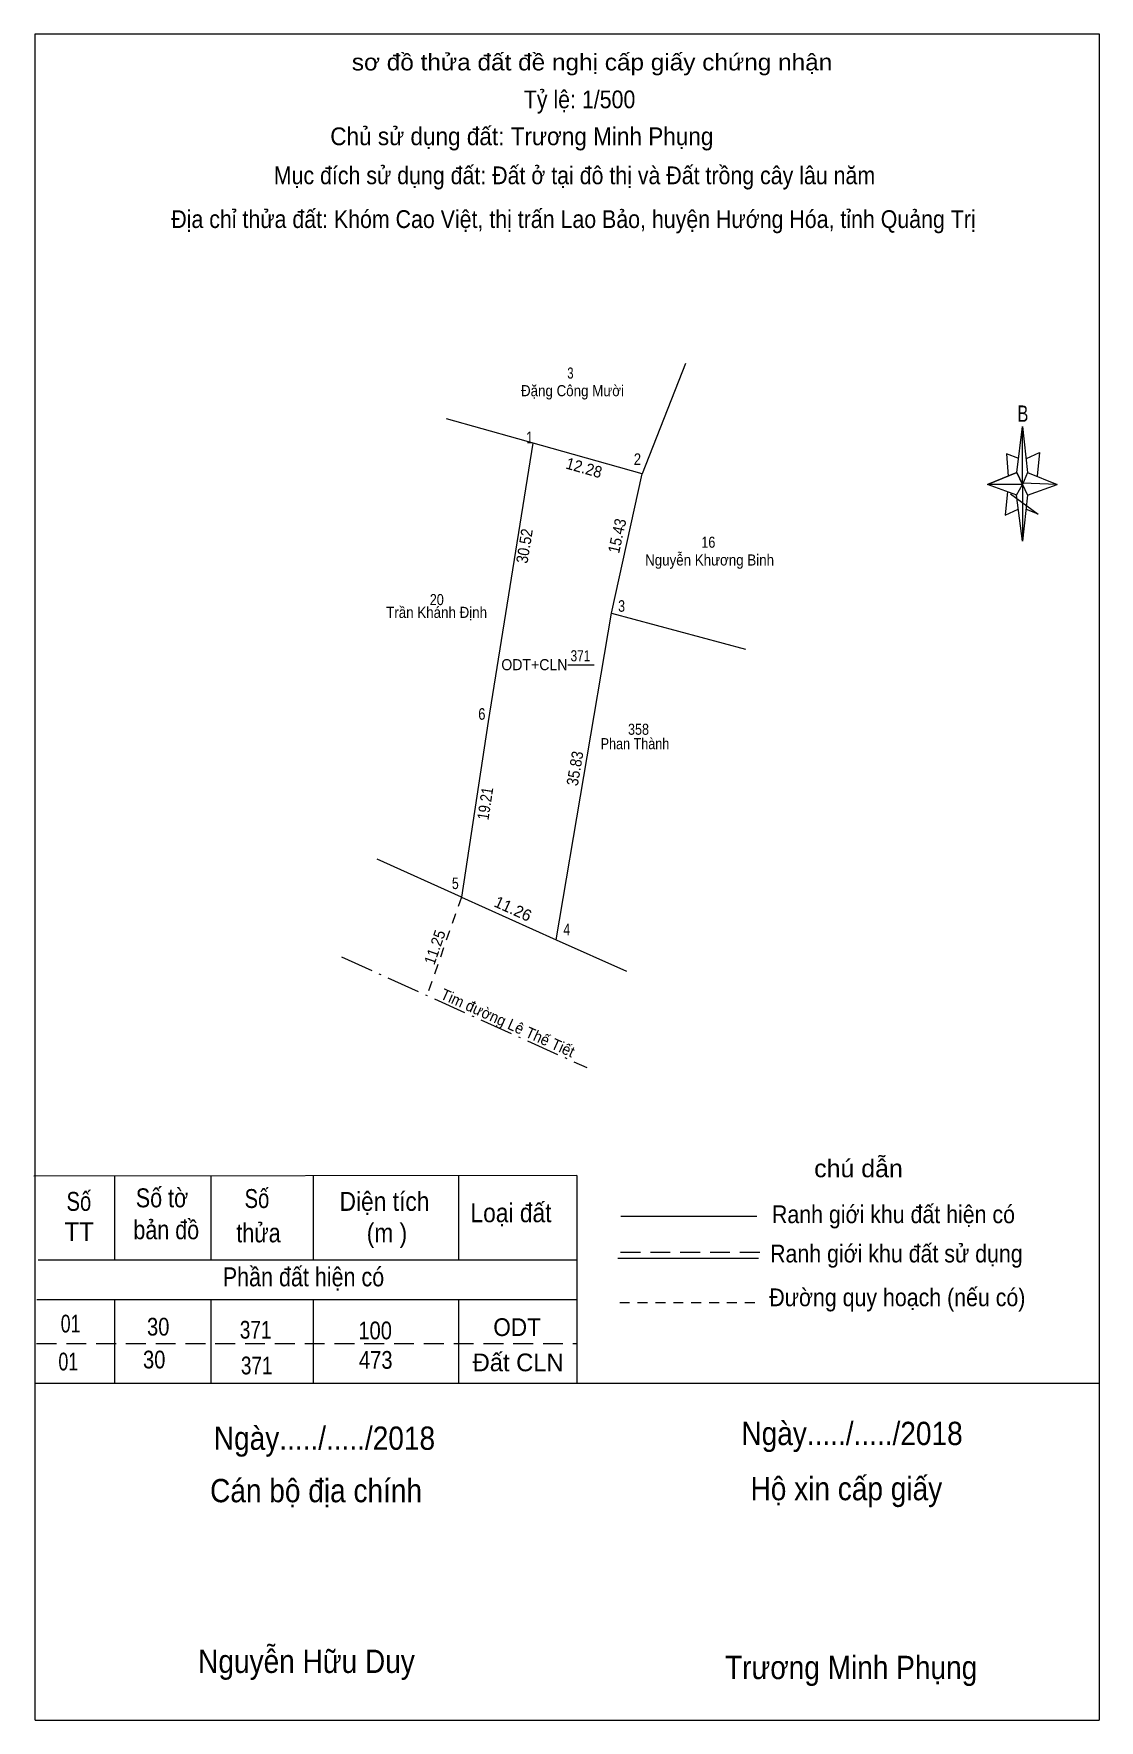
# Model space of a CAD drawing. Header units: metres. Extents: x 536145 to 536751, y 1837347 to 1837496.
# Drawn here: x 536145 to 536235.1, y 1837353.5 to 1837496.1 of the extents above; entities that cross this region are included whole.
import ezdxf
from ezdxf.enums import TextEntityAlignment as Align

# ---------------------------------------------------------------- set-up
doc = ezdxf.new("R2010")
doc.units = ezdxf.units.M
doc.header["$LTSCALE"] = 0.56
for name, pattern in [('DOT_DASHED', [7.7, 5, -1.2, 0.3, -1.2]), ('MEDIUM_DASHED', [4.5, 3, -1.5]), ('SHORT_DASHED', [2.7, 1.5, -1.2])]:
    doc.linetypes.add(name, pattern=pattern)
for name, color, linetype, lineweight in [('12', 7, 'Continuous', 13), ('17', 7, 'Continuous', 13), ('63', 7, 'Continuous', 13)]:
    doc.layers.add(name, color=color, linetype=linetype, lineweight=lineweight)

msp = doc.modelspace()

# ---------------------------------------------------------------- texts
at = {"layer": '17'}
for s, height, width, p in [('sơ đồ thửa đất đề nghị cấp giấy chứng nhận', 1.4, 1.1, (536192.23, 1837492.97)), ('Tỷ lệ: 1/500', 1.5, 0.9, (536191.175, 1837489.77)), ('Mục đích sử dụng đất: Đất ở tại đô thị và Đất trồng cây lâu năm', 1.5, 0.9, (536190.745, 1837483.35)), ('Địa chỉ thửa đất: Khóm Cao Việt, thị trấn Lao Bảo, huyện Hướng Hóa, tỉnh Quảng Trị', 1.5, 0.9, (536190.66, 1837479.65)), ('3', 0.9375, 0.75, (536190.4, 1837466.92)), ('Đặng Công Mười', 0.9375, 0.9, (536190.575, 1837465.43)), ('B', 1.378, 0.75, (536228.67, 1837463.27)), ('16', 0.9375, 0.85, (536202.065, 1837452.62)), ('Nguyễn Khương Binh', 0.9375, 0.9, (536202.17, 1837451.12)), ('20', 0.9375, 0.85, (536179.1, 1837447.77)), ('Trần Khánh Định', 0.9375, 0.9, (536179.085, 1837446.69)), ('ODT+CLN', 0.9375, 0.95, (536187.355, 1837442.27)), ('371', 0.9375, 0.8, (536191.25, 1837443.02)), ('358', 0.9375, 0.85, (536196.16, 1837436.81)), ('Phan Thành', 0.9375, 0.85, (536195.86, 1837435.59)), ('chú dẫn', 1.5, 1.05, (536214.765, 1837399.41)), ('Số', 1.6, 0.8, (536148.83, 1837396.57)), ('Số tờ', 1.6, 0.85, (536155.86, 1837396.87)), ('Số', 1.6, 0.8, (536163.89, 1837396.81)), ('Diện tích', 1.6, 0.9, (536174.675, 1837396.57)), ('Loại đất', 1.6, 0.9, (536185.375, 1837395.61)), ('Ranh giới khu đất hiện có ', 1.5, 0.9, (536217.975, 1837395.53)), ('TT', 1.6, 0.95, (536148.86, 1837394.01)), ('bản đồ', 1.6, 0.85, (536156.22, 1837394.17)), ('thửa', 1.6, 0.85, (536164.02, 1837393.91)), ('(m )', 1.6, 0.9, (536174.885, 1837393.91)), ('Ranh giới khu đất sử dụng', 1.5, 0.9, (536217.97, 1837392.21)), ('Phần đất hiện có', 1.6, 0.85, (536167.825, 1837390.19)), ('Đường quy hoạch (nếu có)', 1.5, 0.9, (536218.05, 1837388.51)), ('01', 1.5, 0.75, (536148.13, 1837386.29)), ('30', 1.5, 0.85, (536155.54, 1837386.03)), ('ODT', 1.5, 0.95, (536185.89, 1837385.99)), ('371', 1.5, 0.8, (536163.78, 1837385.77)), ('100', 1.5, 0.85, (536173.885, 1837385.71)), ('01', 1.5, 0.75, (536147.935, 1837383.08)), ('30', 1.5, 0.85, (536155.2, 1837383.25)), ('473', 1.5, 0.85, (536173.935, 1837383.22)), ('371', 1.5, 0.8, (536163.87, 1837382.75)), ('Ngày...../...../2018', 1.97, 0.9, (536214.22, 1837376.77)), ('Ngày...../...../2018', 1.97, 0.9, (536169.6, 1837376.37)), ('Cán bộ địa chính', 1.97, 0.9, (536168.89, 1837371.94)), ('Hộ xin cấp giấy', 1.97, 0.9, (536213.74, 1837372.11)), ('Nguyễn Hữu Duy', 1.97, 0.9, (536168.08, 1837357.51)), ('Trương Minh Phụng', 1.97, 0.9, (536214.145, 1837356.99))]:
    msp.add_text(s, height=height, dxfattribs=dict(at, width=width)).set_placement(p, align=Align.CENTER)
at = {"layer": '17', "width": 0.95}
msp.add_text('Chủ sử dụng đất: Trương Minh Phụng', height=1.5, dxfattribs=at).set_placement((536170.09, 1837486.65))
for s, rotation, p in [('11.25', 70.758, (536179.3776, 1837418.6955)), ('Tim đường Lê Thế Tiết', 335.776, (536184.9127, 1837412.0292))]:
    msp.add_text(s, height=0.9375, rotation=rotation, dxfattribs=at).set_placement(p, align=Align.CENTER)
at = {"layer": '17'}
msp.add_text('Đất CLN', height=1.5, dxfattribs=at).set_placement((536185.98, 1837383.01), align=Align.CENTER)
at = {"layer": '63'}
for s, width, p in [(' 1', 0.75, (536187.22, 1837461.46)), (' 2', 0.85, (536196.38, 1837459.62)), (' 3', 0.8, (536195.02, 1837447.21)), (' 6', 0.85, (536183.22, 1837438.08)), (' 5', 0.8, (536180.96, 1837423.77)), ('4', 0.8, (536190.38, 1837419.87))]:
    msp.add_text(s, height=0.9765, dxfattribs=dict(at, width=width)).set_placement(p, align=Align.RIGHT)
for s, height, rotation, width, p in [('12.28', 0.9765, 344.221, 0.95, (536191.4222, 1837458.9112)), ('15.43', 0.9762, 77.576, 0.9, (536194.8316, 1837453.52)), ('30.52', 0.9762, 80.837, 0.9, (536186.9975, 1837452.6923)), ('35.83', 0.9765, 80.393, 0.9, (536191.266, 1837433.8835)), ('19.21', 0.9765, 81.347, 0.85, (536183.6763, 1837430.9315))]:
    msp.add_text(s, height=height, rotation=rotation, dxfattribs=dict(at, width=width)).set_placement(p, align=Align.CENTER)
msp.add_text('11.26', height=0.9765, rotation=335.779, dxfattribs=at).set_placement((536185.3447, 1837421.6621), align=Align.CENTER)

# ---------------------------------------------------------------- linework, layer by layer
at = {"layer": '12'}
msp.add_line((536145.13, 1837353.51), (536235.13, 1837353.51), dxfattribs=at)
at = {"layer": '17'}
for p, q in [((536145.13, 1837353.51), (536145.13, 1837496.07)), ((536200.14, 1837468.19), (536196.47, 1837458.86)), ((536228.17, 1837458.97), (536228.63, 1837462.87)), ((536187.22, 1837461.47), (536183.45, 1837437.94)), ((536229.07, 1837458.97), (536231.57, 1837457.97)), ((536228.17, 1837457.07), (536225.67, 1837457.97)), ((536227.61, 1837457.17), (536229.97, 1837455.47)), ((536229.07, 1837457.07), (536228.63, 1837453.17)), ((536229.97, 1837455.47), (536228.93, 1837455.87)), ((536193.88, 1837447.09), (536205.2, 1837444.06)), ((536190.18, 1837442.72), (536192.4, 1837442.72)), ((536183.45, 1837437.94), (536181.18, 1837423.09)), ((536181.18, 1837423.09), (536174.06, 1837426.3)), ((536181.18, 1837423.09), (536189.2, 1837419.48)), ((536189.2, 1837419.48), (536195.14, 1837416.82)), ((536190.95, 1837399.57), (536145.01, 1837399.49)), ((536151.85, 1837399.51), (536151.85, 1837392.43)), ((536159.99, 1837399.53), (536159.99, 1837392.43)), ((536168.65, 1837399.57), (536168.65, 1837392.43)), ((536180.95, 1837399.57), (536180.95, 1837392.43)), ((536190.95, 1837399.57), (536190.95, 1837382.01)), ((536194.67, 1837396.11), (536206.17, 1837396.11)), ((536145.39, 1837392.43), (536190.95, 1837392.43)), ((536194.41, 1837392.57), (536206.31, 1837392.57)), ((536145.27, 1837389.09), (536190.95, 1837389.09)), ((536151.85, 1837389.09), (536151.85, 1837382.01)), ((536159.99, 1837389.09), (536159.99, 1837382.01)), ((536168.65, 1837389.09), (536168.65, 1837382.01)), ((536180.95, 1837389.09), (536180.95, 1837382.01)), ((536145.13, 1837382.01), (536235.13, 1837382.01)), ((536145.13, 1837382.01), (536190.95, 1837382.01))]:
    msp.add_line(p, q, dxfattribs=at)
at = {"layer": '17', "linetype": 'SHORT_DASHED'}
for p, q in [((536181.18, 1837423.09), (536178.28, 1837414.82)), ((536194.57, 1837388.81), (536206.37, 1837388.81))]:
    msp.add_line(p, q, dxfattribs=at)
at = {"layer": '17', "linetype": 'DOT_DASHED'}
msp.add_line((536171.04, 1837418.03), (536191.78, 1837408.69), dxfattribs=at)
at = {"layer": '17', "linetype": 'MEDIUM_DASHED'}
for p, q in [((536194.65, 1837393.07), (536206.45, 1837393.07)), ((536145.25, 1837385.37), (536190.95, 1837385.37))]:
    msp.add_line(p, q, dxfattribs=at)
at = {"layer": '17'}
for points in [[(536145.13, 1837496.07), (536235.13, 1837496.07), (536235.13, 1837353.51)], [(536189.2, 1837419.48), (536193.88, 1837447.09), (536196.47, 1837458.86), (536185.95, 1837461.84), (536179.91, 1837463.53)], [(536228.33, 1837460.17), (536227.27, 1837460.57), (536227.43, 1837458.67)], [(536228.97, 1837460.17), (536230.07, 1837460.67), (536229.87, 1837458.67)], [(536228.63, 1837457.97), (536228.17, 1837458.97), (536225.67, 1837457.97)], [(536227.37, 1837457.37), (536227.17, 1837455.37), (536228.27, 1837455.87)], [(536228.63, 1837457.97), (536229.07, 1837457.07), (536231.57, 1837457.97)]]:
    msp.add_lwpolyline(points, dxfattribs=at)
for points in [[(536228.63, 1837462.87), (536229.07, 1837458.97), (536228.63, 1837457.97)], [(536228.63, 1837457.97), (536225.67, 1837457.97), (536228.17, 1837458.97), (536229.07, 1837457.07), (536231.57, 1837457.97), (536228.63, 1837458.07)], [(536228.63, 1837457.97), (536228.63, 1837453.17), (536228.13, 1837457.07)]]:
    msp.add_lwpolyline(points, close=True, dxfattribs=at)

msp.set_redraw_order([(e.dxf.handle, doc.entitydb.next_handle()) for e in msp.query("TEXT MTEXT ATTDEF DIMENSION ARC_DIMENSION")])  # texts and dimensions are drawn at this point

doc.saveas('drawing.dxf')
